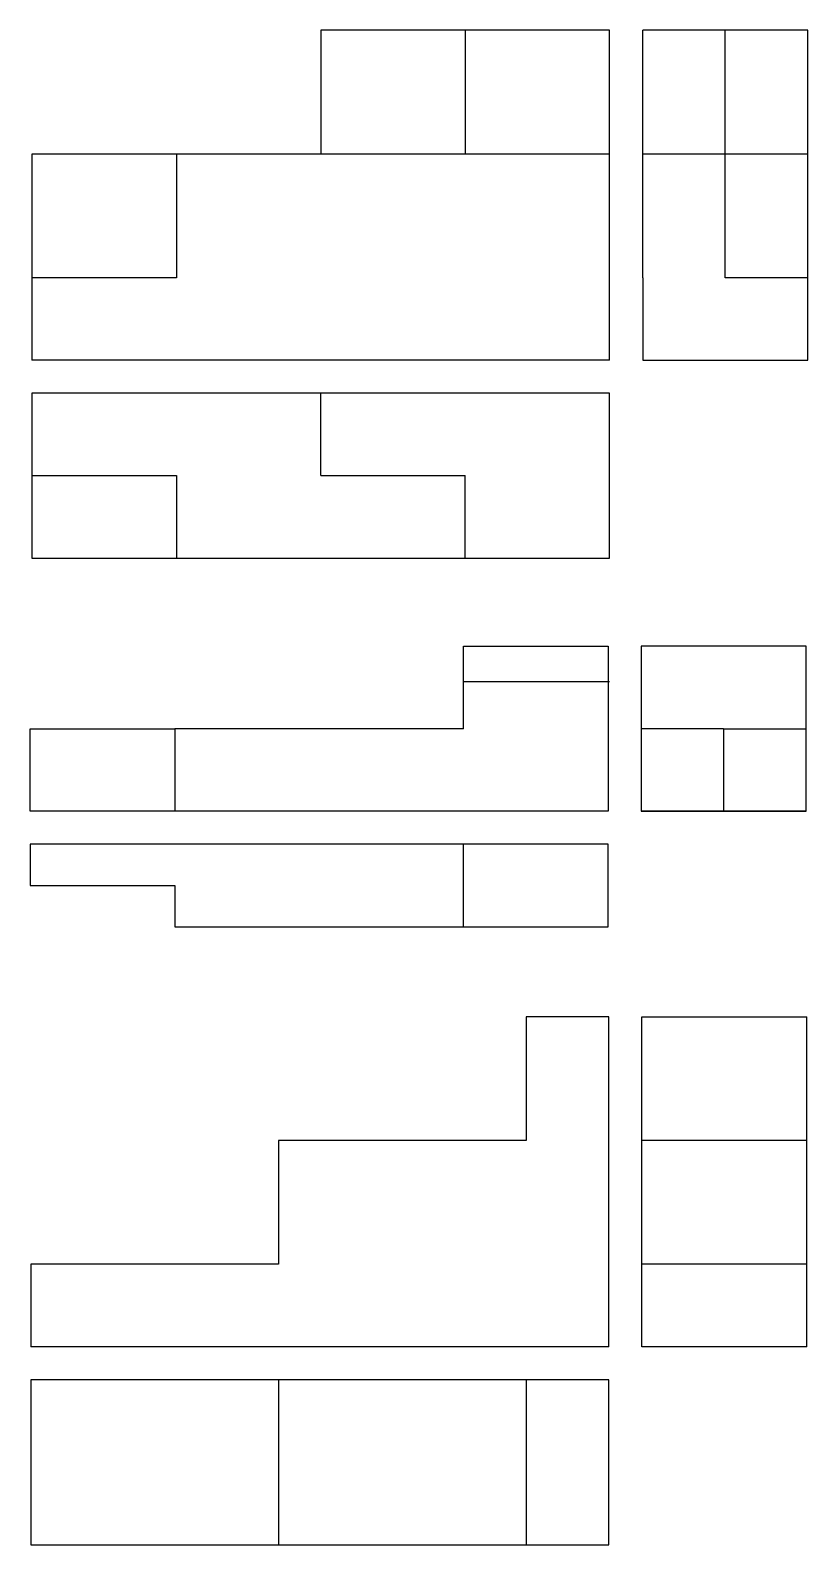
# Model space of a CAD drawing. Header units: millimetres. Extents: x 249 to 1271, y 257 to 3036.
# Drawn here: x 249 to 1191, y 1200 to 3036 of the extents above; entities that cross this region are included whole.
import ezdxf

# ---------------------------------------------------------------- set-up
doc = ezdxf.new("R2010")
doc.units = ezdxf.units.MM

msp = doc.modelspace()

# ---------------------------------------------------------------- linework, layer by layer
for p, q in [((950.7, 3036.3), (600.7, 3036.3)), ((600.7, 3036.3), (600.7, 2886.3)), ((775.7, 3036.3), (775.7, 2886.3)), ((950.7, 2636.3), (950.7, 3036.3)), ((990.7, 2736.3), (990.7, 3036.3)), ((1190.7, 3036.3), (990.7, 3036.3)), ((1090.7, 2736.3), (1090.7, 3036.3)), ((1190.7, 2636.3), (1190.7, 3036.3)), ((425.7, 2886.3), (250.7, 2886.3)), ((250.7, 2886.3), (250.7, 2736.3)), ((600.7, 2886.3), (425.7, 2886.3)), ((425.7, 2886.3), (425.7, 2736.3)), ((950.7, 2886.3), (600.7, 2886.3)), ((1190.7, 2886.3), (990.7, 2886.3)), ((425.7, 2736.3), (250.7, 2736.3)), ((250.7, 2736.3), (250.7, 2636.3)), ((990.7, 2736.3), (990.7, 2636.3)), ((1190.7, 2736.3), (1090.7, 2736.3)), ((950.7, 2636.3), (250.7, 2636.3)), ((990.7, 2636.3), (1190.7, 2636.3)), ((250.7, 2596.3), (250.7, 2396.3)), ((600.7, 2596.3), (250.7, 2596.3)), ((950.7, 2596.3), (600.7, 2596.3)), ((600.7, 2496.3), (600.7, 2596.3)), ((950.7, 2396.3), (950.7, 2596.3)), ((250.7, 2496.3), (425.7, 2496.3)), ((425.7, 2496.3), (425.7, 2396.3)), ((600.7, 2496.3), (775.7, 2496.3)), ((775.7, 2396.3), (775.7, 2496.3)), ((250.7, 2396.3), (950.7, 2396.3)), ((773.7, 2189.4), (773.7, 2289.4)), ((773.7, 2289.4), (948.7, 2289.4)), ((948.7, 2289.4), (948.7, 2089.4)), ((988.7, 2289.4), (988.7, 2089.4)), ((1188.7, 2289.4), (988.7, 2289.4)), ((1188.7, 2089.4), (1188.7, 2289.4)), ((950.7, 2246.3), (773.7, 2246.3)), ((248.7, 2089.4), (248.7, 2189.4)), ((248.7, 2189.4), (423.7, 2189.4)), ((423.7, 2189.4), (423.7, 2089.4)), ((773.7, 2189.4), (423.7, 2189.4)), ((598.7, 2189.4), (598.7, 2189.4)), ((1088.7, 2189.4), (988.7, 2189.4)), ((1088.7, 2189.4), (1088.7, 2089.4)), ((1088.7, 2189.4), (1188.7, 2189.4)), ((948.7, 2089.4), (248.7, 2089.4)), ((988.7, 2089.4), (1188.7, 2089.4)), ((1188.7, 2089.4), (988.7, 2089.4)), ((948.7, 2049.4), (248.7, 2049.4)), ((248.7, 2049.4), (248.7, 1999.4)), ((773.7, 1949.4), (773.7, 2049.4)), ((948.7, 1949.4), (948.7, 2049.4)), ((248.7, 1999.4), (423.7, 1999.4)), ((423.7, 1999.4), (423.7, 1949.4)), ((423.7, 1949.4), (598.7, 1949.4)), ((598.7, 1949.4), (948.7, 1949.4)), ((949.5, 1840), (849.5, 1840)), ((849.5, 1840), (849.5, 1690)), ((949.5, 1440), (949.5, 1840)), ((989.5, 1440), (989.5, 1840)), ((989.5, 1840), (1189.5, 1840)), ((1189.5, 1440), (1189.5, 1840)), ((849.5, 1690), (549.5, 1690)), ((549.5, 1690), (549.5, 1540)), ((1189.5, 1690), (989.5, 1690)), ((549.5, 1540), (249.5, 1540)), ((249.5, 1540), (249.5, 1440)), ((1189.5, 1540), (989.5, 1540)), ((949.5, 1440), (249.5, 1440)), ((1189.5, 1440), (989.5, 1440)), ((949.5, 1400), (249.5, 1400)), ((249.5, 1400), (249.5, 1200)), ((549.5, 1400), (549.5, 1200)), ((849.5, 1400), (849.5, 1200)), ((949.5, 1200), (949.5, 1400)), ((249.5, 1200), (949.5, 1200))]:
    msp.add_line(p, q)

doc.saveas('drawing.dxf')
